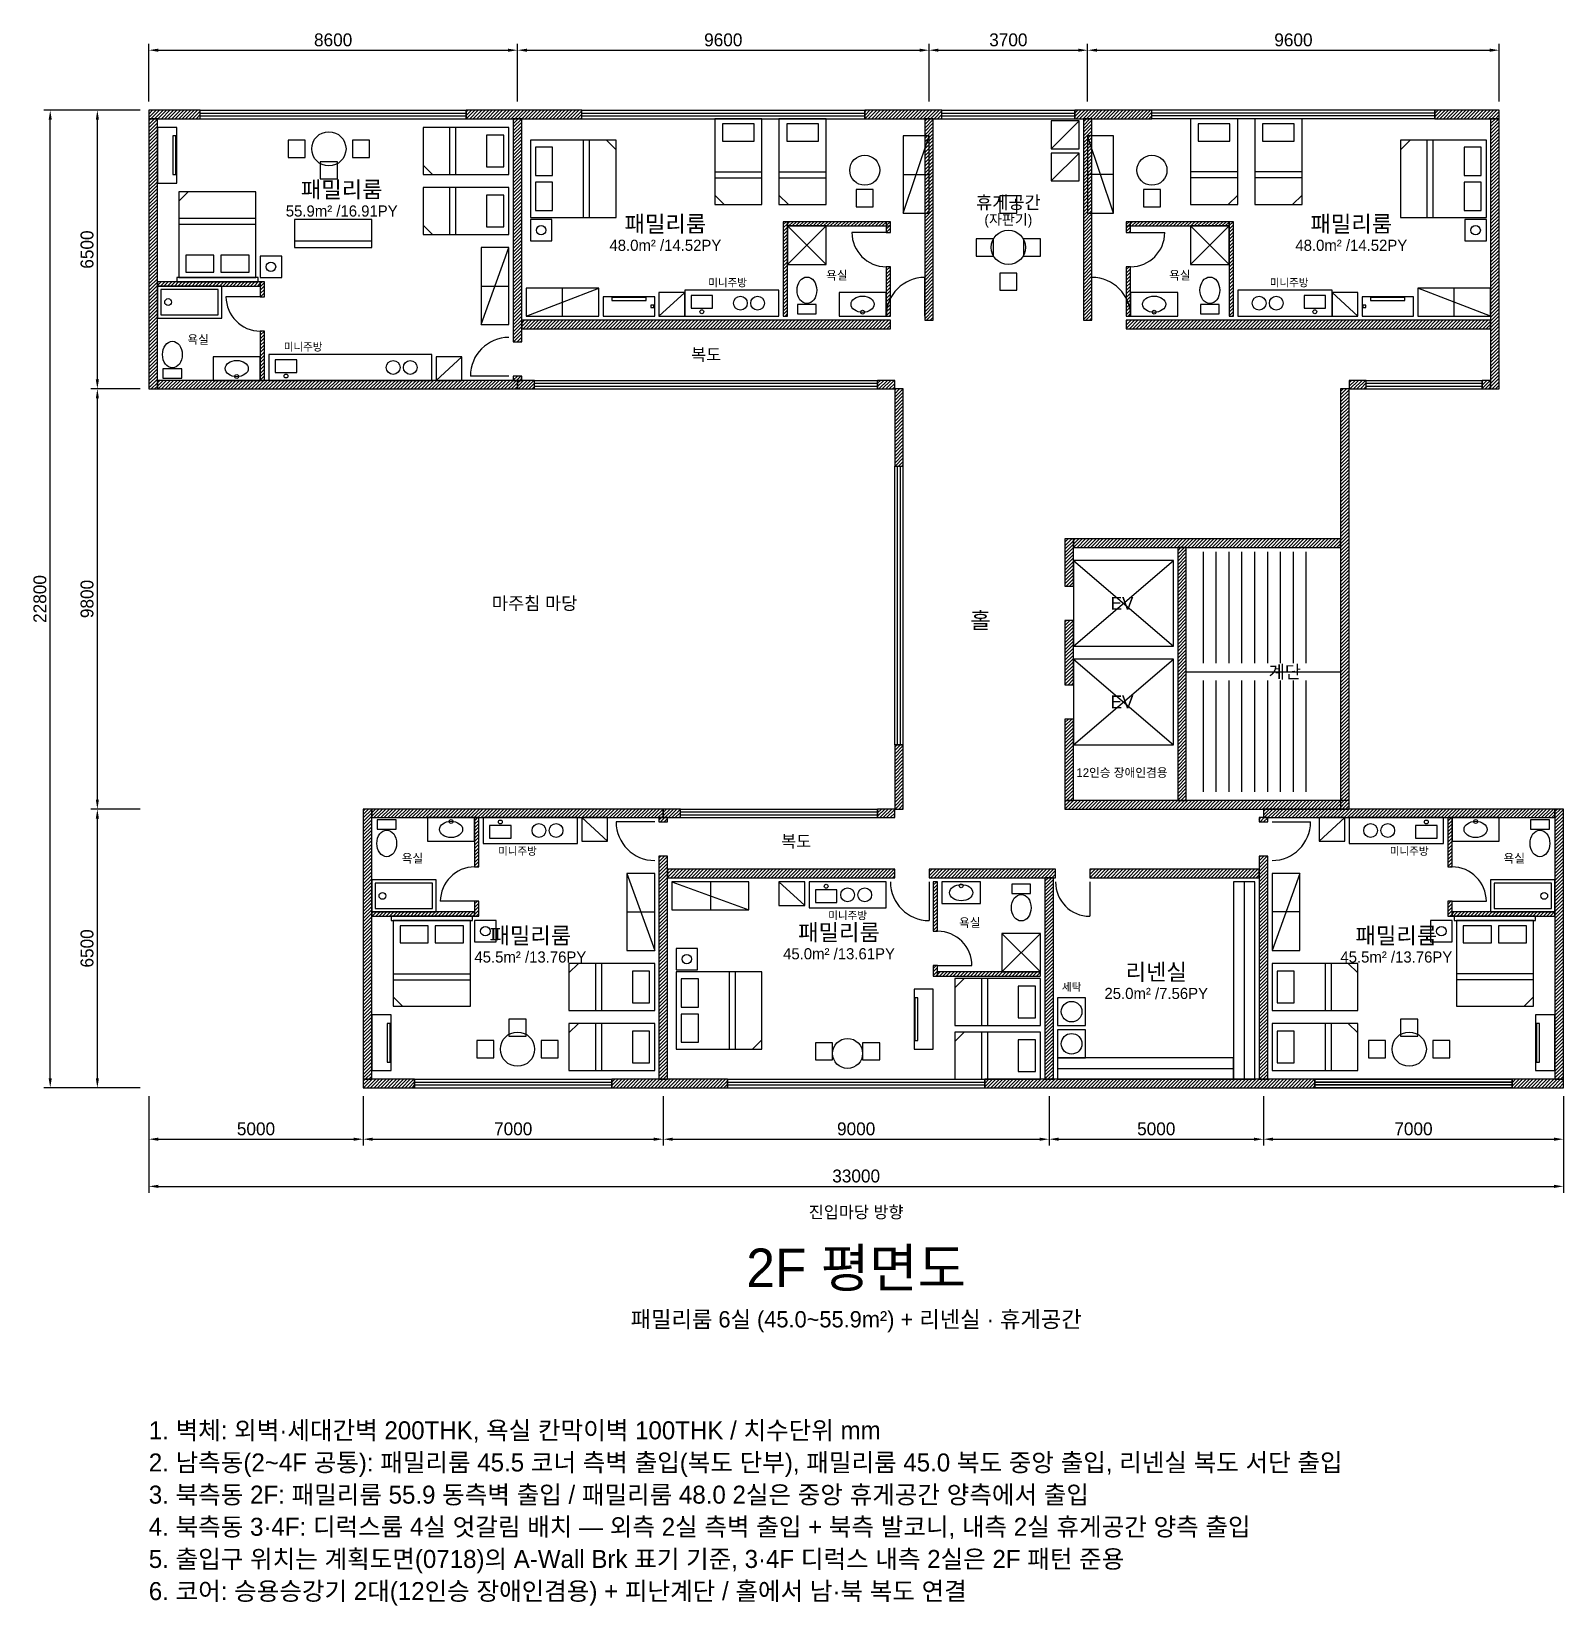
# Model space of a CAD drawing. Header units: millimetres. Extents: x -2737 to 115000, y -12076 to 28389.
# Drawn here: x -2737 to 33000, y -12076 to 24637 of the extents above; entities that cross this region are included whole.
import ezdxf
from ezdxf.enums import TextEntityAlignment as Align

# ---------------------------------------------------------------- set-up
doc = ezdxf.new("R2010")
doc.units = ezdxf.units.MM
for name, color, linetype in [('0CONC', 7, 'Continuous'), ('0TEXT-1', 7, 'Continuous'), ('0WIN', 4, 'Continuous'), ('DOOR', 2, 'Continuous'), ('FUR', 3, 'Continuous'), ('S-DIM', 1, 'Continuous'), ('TOIL', 5, 'Continuous'), ('해치벽체', 8, 'Continuous')]:
    doc.layers.add(name, color=color, linetype=linetype)
doc.styles.add('KOR', font='Pretendard-Regular.ttf')
doc.dimstyles.new('D100', dxfattribs={"dimtxt": 300, "dimasz": 220, "dimexe": 150, "dimexo": 200, "dimgap": 90, "dimtad": 1, "dimdec": 0, "dimtxsty": 'KOR', "dimcen": 2.5, "dimclrd": 1, "dimclre": 1, "dimclrt": 1, "dimazin": 3, "dimtfac": 1, "dimtmove": 0, "dimatfit": 3})

msp = doc.modelspace()

# ---------------------------------------------------------------- texts
at = {"layer": '0TEXT-1', "style": 'KOR'}
for s, height, p in [('패밀리룸', 380, (4500, 20950)), ('55.9m² /16.91PY', 260, (4500, 20450)), ('휴게공간', 300, (20050, 20650)), ('패밀리룸', 380, (12050, 20150)), ('패밀리룸', 380, (28050, 20150)), ('48.0m² /14.52PY', 260, (12050, 19650)), ('48.0m² /14.52PY', 260, (28050, 19650)), ('미니주방', 180, (13500, 18780)), ('욕실', 200, (16050, 18950)), ('욕실', 200, (24050, 18950)), ('미니주방', 180, (26600, 18780)), ('욕실', 200, (1150, 17450)), ('미니주방', 180, (3600, 17280)), ('EV', 300, (22700, 11300)), ('홀', 380, (19400, 10900)), ('계단', 300, (26500, 9700)), ('EV', 300, (22700, 9000)), ('미니주방', 180, (8600, 5520)), ('미니주방', 180, (29400, 5520)), ('욕실', 200, (6150, 5350)), ('욕실', 200, (31850, 5350)), ('미니주방', 180, (16300, 4020)), ('패밀리룸', 380, (8900, 3550)), ('패밀리룸', 380, (16100, 3625)), ('욕실', 200, (19150, 3850)), ('패밀리룸', 380, (29100, 3550)), ('45.5m² /13.76PY', 260, (8900, 3050)), ('45.0m² /13.61PY', 260, (16100, 3125)), ('리넨실', 380, (23500, 2700)), ('45.5m² /13.76PY', 260, (29100, 3050)), ('세탁', 180, (21525, 2350)), ('25.0m² /7.56PY', 260, (23500, 2200)), ('2F 평면도', 900, (16500, -4200))]:
    msp.add_text(s, height=height, dxfattribs=at).set_placement(p, align=Align.MIDDLE_CENTER)
at = {"layer": '0TEXT-1', "color": 8, "style": 'KOR'}
for s, height, p in [('(자판기)', 240, (20050, 20250)), ('복도', 280, (13000, 17100)), ('마주침 마당', 300, (9000, 11300)), ('12인승 장애인겸용', 200, (22700, 7350)), ('복도', 280, (15100, 5750)), ('진입마당 방향', 280, (16500, -2900)), ('패밀리룸 6실 (45.0~55.9m²) + 리넨실 · 휴게공간', 380, (16500, -5400))]:
    msp.add_text(s, height=height, dxfattribs=at).set_placement(p, align=Align.MIDDLE_CENTER)
for s, p in [('1. 벽체: 외벽·세대간벽 200THK, 욕실 칸막이벽 100THK / 치수단위 mm', (0, -8200)), ('2. 남측동(2~4F 공통): 패밀리룸 45.5 코너 측벽 출입(복도 단부), 패밀리룸 45.0 복도 중앙 출입, 리넨실 복도 서단 출입', (0, -8950)), ('3. 북측동 2F: 패밀리룸 55.9 동측벽 출입 / 패밀리룸 48.0 2실은 중앙 휴게공간 양측에서 출입', (0, -9700)), ('4. 북측동 3·4F: 디럭스룸 4실 엇갈림 배치 — 외측 2실 측벽 출입 + 북측 발코니, 내측 2실 휴게공간 양측 출입', (0, -10450)), ('5. 출입구 위치는 계획도면(0718)의 A-Wall Brk 표기 기준, 3·4F 디럭스 내측 2실은 2F 패턴 준용', (0, -11200)), ('6. 코어: 승용승강기 2대(12인승 장애인겸용) + 피난계단 / 홀에서 남·북 복도 연결', (0, -11950))]:
    msp.add_text(s, height=420, dxfattribs=at).set_placement(p)

# ---------------------------------------------------------------- dimensions: what is measured, and where the dimension line sits
at = {"layer": 'S-DIM'}
for base, p1, p2 in [((0, 24200), (0, 22800), (8600, 22800)), ((8600, 24200), (8600, 22800), (18200, 22800)), ((18200, 24200), (18200, 22800), (21900, 22800)), ((21900, 24200), (21900, 22800), (31500, 22800)), ((0, -1200), (0, 0), (5000, 0)), ((0, -2300), (0, 0), (33000, 0)), ((5000, -1200), (5000, 0), (12000, 0)), ((12000, -1200), (12000, 0), (21000, 0)), ((21000, -1200), (21000, 0), (26000, 0)), ((26000, -1200), (26000, 0), (33000, 0))]:
    msp.add_linear_dim(base=base, p1=p1, p2=p2, dimstyle='D100', dxfattribs=at).render()
for base, p1, p2 in [((-2300, 0), (0, 0), (0, 22800)), ((-1200, 16300), (0, 16300), (0, 22800)), ((-1200, 6500), (0, 6500), (0, 16300)), ((-1200, 0), (0, 0), (0, 6500))]:
    msp.add_linear_dim(base=base, p1=p1, p2=p2, angle=90, dimstyle='D100', dxfattribs=at).render()

# ---------------------------------------------------------------- hatches: boundary and pattern name
at = {"layer": '해치벽체'}
h = msp.add_hatch(dxfattribs=at)
h.set_pattern_fill('ANSI31', color=8, scale=18)
h.paths.add_polyline_path([(0, 22600), (1200, 22600), (1200, 22800), (0, 22800)])
h = msp.add_hatch(dxfattribs=at)
h.set_pattern_fill('ANSI31', color=8, scale=18)
h.paths.add_polyline_path([(7400, 22600), (10100, 22600), (10100, 22800), (7400, 22800)])
h = msp.add_hatch(dxfattribs=at)
h.set_pattern_fill('ANSI31', color=8, scale=18)
h.paths.add_polyline_path([(16700, 22600), (18500, 22600), (18500, 22800), (16700, 22800)])
h = msp.add_hatch(dxfattribs=at)
h.set_pattern_fill('ANSI31', color=8, scale=18)
h.paths.add_polyline_path([(21600, 22600), (23400, 22600), (23400, 22800), (21600, 22800)])
h = msp.add_hatch(dxfattribs=at)
h.set_pattern_fill('ANSI31', color=8, scale=18)
h.paths.add_polyline_path([(30000, 22600), (31500, 22600), (31500, 22800), (30000, 22800)])
h = msp.add_hatch(dxfattribs=at)
h.set_pattern_fill('ANSI31', color=8, scale=18)
h.paths.add_polyline_path([(0, 16300), (200, 16300), (200, 22600), (0, 22600)])
h = msp.add_hatch(dxfattribs=at)
h.set_pattern_fill('ANSI31', color=8, scale=18)
h.paths.add_polyline_path([(8500, 17400), (8700, 17400), (8700, 22600), (8500, 22600)])
h = msp.add_hatch(dxfattribs=at)
h.set_pattern_fill('ANSI31', color=8, scale=18)
h.paths.add_polyline_path([(18100, 17900), (18300, 17900), (18300, 22600), (18100, 22600)])
h = msp.add_hatch(dxfattribs=at)
h.set_pattern_fill('ANSI31', color=8, scale=18)
h.paths.add_polyline_path([(21800, 17900), (22000, 17900), (22000, 22600), (21800, 22600)])
h = msp.add_hatch(dxfattribs=at)
h.set_pattern_fill('ANSI31', color=8, scale=18)
h.paths.add_polyline_path([(31300, 16300), (31500, 16300), (31500, 22600), (31300, 22600)])
h = msp.add_hatch(dxfattribs=at)
h.set_pattern_fill('ANSI31', color=8, scale=18)
h.paths.add_polyline_path([(14800, 18000), (14900, 18000), (14900, 20200), (14800, 20200)])
h = msp.add_hatch(dxfattribs=at)
h.set_pattern_fill('ANSI31', color=8, scale=18)
h.paths.add_polyline_path([(14900, 20100), (17300, 20100), (17300, 20200), (14900, 20200)])
h = msp.add_hatch(dxfattribs=at)
h.set_pattern_fill('ANSI31', color=8, scale=18)
h.paths.add_polyline_path([(17200, 19950), (17300, 19950), (17300, 20200), (17200, 20200)])
h = msp.add_hatch(dxfattribs=at)
h.set_pattern_fill('ANSI31', color=8, scale=18)
h.paths.add_polyline_path([(22800, 19950), (22900, 19950), (22900, 20200), (22800, 20200)])
h = msp.add_hatch(dxfattribs=at)
h.set_pattern_fill('ANSI31', color=8, scale=18)
h.paths.add_polyline_path([(22800, 20100), (25200, 20100), (25200, 20200), (22800, 20200)])
h = msp.add_hatch(dxfattribs=at)
h.set_pattern_fill('ANSI31', color=8, scale=18)
h.paths.add_polyline_path([(25200, 18000), (25300, 18000), (25300, 20200), (25200, 20200)])
h = msp.add_hatch(dxfattribs=at)
h.set_pattern_fill('ANSI31', color=8, scale=18)
h.paths.add_polyline_path([(17200, 18000), (17300, 18000), (17300, 19150), (17200, 19150)])
h = msp.add_hatch(dxfattribs=at)
h.set_pattern_fill('ANSI31', color=8, scale=18)
h.paths.add_polyline_path([(22800, 18000), (22900, 18000), (22900, 19150), (22800, 19150)])
h = msp.add_hatch(dxfattribs=at)
h.set_pattern_fill('ANSI31', color=8, scale=18)
h.paths.add_polyline_path([(200, 18700), (2600, 18700), (2600, 18800), (200, 18800)])
h = msp.add_hatch(dxfattribs=at)
h.set_pattern_fill('ANSI31', color=8, scale=18)
h.paths.add_polyline_path([(2600, 18450), (2700, 18450), (2700, 18800), (2600, 18800)])
h = msp.add_hatch(dxfattribs=at)
h.set_pattern_fill('ANSI31', color=8, scale=18)
h.paths.add_polyline_path([(2600, 16500), (2700, 16500), (2700, 17650), (2600, 17650)])
h = msp.add_hatch(dxfattribs=at)
h.set_pattern_fill('ANSI31', color=8, scale=18)
h.paths.add_polyline_path([(8700, 17700), (17300, 17700), (17300, 17900), (8700, 17900)])
h = msp.add_hatch(dxfattribs=at)
h.set_pattern_fill('ANSI31', color=8, scale=18)
h.paths.add_polyline_path([(22800, 17700), (31300, 17700), (31300, 17900), (22800, 17900)])
h = msp.add_hatch(dxfattribs=at)
h.set_pattern_fill('ANSI31', color=8, scale=18)
h.paths.add_polyline_path([(8500, 16500), (8700, 16500), (8700, 16600), (8500, 16600)])
h = msp.add_hatch(dxfattribs=at)
h.set_pattern_fill('ANSI31', color=8, scale=18)
h.paths.add_polyline_path([(200, 16300), (8600, 16300), (8600, 16500), (200, 16500)])
h = msp.add_hatch(dxfattribs=at)
h.set_pattern_fill('ANSI31', color=8, scale=18)
h.paths.add_polyline_path([(8600, 16300), (9000, 16300), (9000, 16500), (8600, 16500)])
h = msp.add_hatch(dxfattribs=at)
h.set_pattern_fill('ANSI31', color=8, scale=18)
h.paths.add_polyline_path([(17000, 16300), (17400, 16300), (17400, 16500), (17000, 16500)])
h = msp.add_hatch(dxfattribs=at)
h.set_pattern_fill('ANSI31', color=8, scale=18)
h.paths.add_polyline_path([(17400, 14500), (17600, 14500), (17600, 16300), (17400, 16300)])
h = msp.add_hatch(dxfattribs=at)
h.set_pattern_fill('ANSI31', color=8, scale=18)
h.paths.add_polyline_path([(27800, 6500), (28000, 6500), (28000, 16300), (27800, 16300)])
h = msp.add_hatch(dxfattribs=at)
h.set_pattern_fill('ANSI31', color=8, scale=18)
h.paths.add_polyline_path([(28000, 16300), (28400, 16300), (28400, 16500), (28000, 16500)])
h = msp.add_hatch(dxfattribs=at)
h.set_pattern_fill('ANSI31', color=8, scale=18)
h.paths.add_polyline_path([(31100, 16300), (31300, 16300), (31300, 16500), (31100, 16500)])
h = msp.add_hatch(dxfattribs=at)
h.set_pattern_fill('ANSI31', color=8, scale=18)
h.paths.add_polyline_path([(21370, 11700), (21570, 11700), (21570, 12800), (21370, 12800)])
h = msp.add_hatch(dxfattribs=at)
h.set_pattern_fill('ANSI31', color=8, scale=18)
h.paths.add_polyline_path([(21570, 12600), (27800, 12600), (27800, 12800), (21570, 12800)])
h = msp.add_hatch(dxfattribs=at)
h.set_pattern_fill('ANSI31', color=8, scale=18)
h.paths.add_polyline_path([(24000, 6700), (24200, 6700), (24200, 12600), (24000, 12600)])
h = msp.add_hatch(dxfattribs=at)
h.set_pattern_fill('ANSI31', color=8, scale=18)
h.paths.add_polyline_path([(21370, 9400), (21570, 9400), (21570, 10900), (21370, 10900)])
h = msp.add_hatch(dxfattribs=at)
h.set_pattern_fill('ANSI31', color=8, scale=18)
h.paths.add_polyline_path([(21370, 6700), (21570, 6700), (21570, 8600), (21370, 8600)])
h = msp.add_hatch(dxfattribs=at)
h.set_pattern_fill('ANSI31', color=8, scale=18)
h.paths.add_polyline_path([(17400, 6500), (17600, 6500), (17600, 8000), (17400, 8000)])
h = msp.add_hatch(dxfattribs=at)
h.set_pattern_fill('ANSI31', color=8, scale=18)
h.paths.add_polyline_path([(21370, 6500), (28000, 6500), (28000, 6700), (21370, 6700)])
h = msp.add_hatch(dxfattribs=at)
h.set_pattern_fill('ANSI31', color=8, scale=18)
h.paths.add_polyline_path([(5000, 200), (5200, 200), (5200, 6500), (5000, 6500)])
h = msp.add_hatch(dxfattribs=at)
h.set_pattern_fill('ANSI31', color=8, scale=18)
h.paths.add_polyline_path([(5200, 6300), (12000, 6300), (12000, 6500), (5200, 6500)])
h = msp.add_hatch(dxfattribs=at)
h.set_pattern_fill('ANSI31', color=8, scale=18)
h.paths.add_polyline_path([(7600, 5150), (7700, 5150), (7700, 6300), (7600, 6300)])
h = msp.add_hatch(dxfattribs=at)
h.set_pattern_fill('ANSI31', color=8, scale=18)
h.paths.add_polyline_path([(11900, 6200), (12100, 6200), (12100, 6300), (11900, 6300)])
h = msp.add_hatch(dxfattribs=at)
h.set_pattern_fill('ANSI31', color=8, scale=18)
h.paths.add_polyline_path([(12000, 6300), (12400, 6300), (12400, 6500), (12000, 6500)])
h = msp.add_hatch(dxfattribs=at)
h.set_pattern_fill('ANSI31', color=8, scale=18)
h.paths.add_polyline_path([(17000, 6300), (17400, 6300), (17400, 6500), (17000, 6500)])
h = msp.add_hatch(dxfattribs=at)
h.set_pattern_fill('ANSI31', color=8, scale=18)
h.paths.add_polyline_path([(25900, 6200), (26100, 6200), (26100, 6300), (25900, 6300)])
h = msp.add_hatch(dxfattribs=at)
h.set_pattern_fill('ANSI31', color=8, scale=18)
h.paths.add_polyline_path([(26000, 6300), (32800, 6300), (32800, 6500), (26000, 6500)])
h = msp.add_hatch(dxfattribs=at)
h.set_pattern_fill('ANSI31', color=8, scale=18)
h.paths.add_polyline_path([(30300, 5150), (30400, 5150), (30400, 6300), (30300, 6300)])
h = msp.add_hatch(dxfattribs=at)
h.set_pattern_fill('ANSI31', color=8, scale=18)
h.paths.add_polyline_path([(32800, 200), (33000, 200), (33000, 6500), (32800, 6500)])
h = msp.add_hatch(dxfattribs=at)
h.set_pattern_fill('ANSI31', color=8, scale=18)
h.paths.add_polyline_path([(11900, 200), (12100, 200), (12100, 5400), (11900, 5400)])
h = msp.add_hatch(dxfattribs=at)
h.set_pattern_fill('ANSI31', color=8, scale=18)
h.paths.add_polyline_path([(25900, 200), (26100, 200), (26100, 5400), (25900, 5400)])
h = msp.add_hatch(dxfattribs=at)
h.set_pattern_fill('ANSI31', color=8, scale=18)
h.paths.add_polyline_path([(12100, 4900), (17400, 4900), (17400, 5100), (12100, 5100)])
h = msp.add_hatch(dxfattribs=at)
h.set_pattern_fill('ANSI31', color=8, scale=18)
h.paths.add_polyline_path([(18200, 4900), (21150, 4900), (21150, 5100), (18200, 5100)])
h = msp.add_hatch(dxfattribs=at)
h.set_pattern_fill('ANSI31', color=8, scale=18)
h.paths.add_polyline_path([(18300, 3650), (18400, 3650), (18400, 4800), (18300, 4800)])
h = msp.add_hatch(dxfattribs=at)
h.set_pattern_fill('ANSI31', color=8, scale=18)
h.paths.add_polyline_path([(20900, 200), (21100, 200), (21100, 4900), (20900, 4900)])
h = msp.add_hatch(dxfattribs=at)
h.set_pattern_fill('ANSI31', color=8, scale=18)
h.paths.add_polyline_path([(21950, 4900), (25900, 4900), (25900, 5100), (21950, 5100)])
h = msp.add_hatch(dxfattribs=at)
h.set_pattern_fill('ANSI31', color=8, scale=18)
h.paths.add_polyline_path([(5200, 4000), (7600, 4000), (7600, 4100), (5200, 4100)])
h = msp.add_hatch(dxfattribs=at)
h.set_pattern_fill('ANSI31', color=8, scale=18)
h.paths.add_polyline_path([(7600, 4000), (7700, 4000), (7700, 4350), (7600, 4350)])
h = msp.add_hatch(dxfattribs=at)
h.set_pattern_fill('ANSI31', color=8, scale=18)
h.paths.add_polyline_path([(30300, 4000), (30400, 4000), (30400, 4350), (30300, 4350)])
h = msp.add_hatch(dxfattribs=at)
h.set_pattern_fill('ANSI31', color=8, scale=18)
h.paths.add_polyline_path([(30400, 4000), (32800, 4000), (32800, 4100), (30400, 4100)])
h = msp.add_hatch(dxfattribs=at)
h.set_pattern_fill('ANSI31', color=8, scale=18)
h.paths.add_polyline_path([(18300, 2600), (18400, 2600), (18400, 2850), (18300, 2850)])
h = msp.add_hatch(dxfattribs=at)
h.set_pattern_fill('ANSI31', color=8, scale=18)
h.paths.add_polyline_path([(18400, 2600), (20800, 2600), (20800, 2700), (18400, 2700)])
h = msp.add_hatch(dxfattribs=at)
h.set_pattern_fill('ANSI31', color=8, scale=18)
h.paths.add_polyline_path([(5000, 0), (6200, 0), (6200, 200), (5000, 200)])
h = msp.add_hatch(dxfattribs=at)
h.set_pattern_fill('ANSI31', color=8, scale=18)
h.paths.add_polyline_path([(10800, 0), (13500, 0), (13500, 200), (10800, 200)])
h = msp.add_hatch(dxfattribs=at)
h.set_pattern_fill('ANSI31', color=8, scale=18)
h.paths.add_polyline_path([(19500, 0), (27200, 0), (27200, 200), (19500, 200)])
h = msp.add_hatch(dxfattribs=at)
h.set_pattern_fill('ANSI31', color=8, scale=18)
h.paths.add_polyline_path([(31800, 0), (33000, 0), (33000, 200), (31800, 200)])

# ---------------------------------------------------------------- linework, layer by layer
at = {"layer": '0CONC'}
for points in [[(0, 22600), (1200, 22600), (1200, 22800), (0, 22800)], [(7400, 22600), (10100, 22600), (10100, 22800), (7400, 22800)], [(16700, 22600), (18500, 22600), (18500, 22800), (16700, 22800)], [(21600, 22600), (23400, 22600), (23400, 22800), (21600, 22800)], [(30000, 22600), (31500, 22600), (31500, 22800), (30000, 22800)], [(0, 16300), (200, 16300), (200, 22600), (0, 22600)], [(8500, 17400), (8700, 17400), (8700, 22600), (8500, 22600)], [(18100, 17900), (18300, 17900), (18300, 22600), (18100, 22600)], [(21800, 17900), (22000, 17900), (22000, 22600), (21800, 22600)], [(31300, 16300), (31500, 16300), (31500, 22600), (31300, 22600)], [(14800, 18000), (14900, 18000), (14900, 20200), (14800, 20200)], [(14900, 20100), (17300, 20100), (17300, 20200), (14900, 20200)], [(17200, 19950), (17300, 19950), (17300, 20200), (17200, 20200)], [(22800, 19950), (22900, 19950), (22900, 20200), (22800, 20200)], [(22800, 20100), (25200, 20100), (25200, 20200), (22800, 20200)], [(25200, 18000), (25300, 18000), (25300, 20200), (25200, 20200)], [(17200, 18000), (17300, 18000), (17300, 19150), (17200, 19150)], [(22800, 18000), (22900, 18000), (22900, 19150), (22800, 19150)], [(200, 18700), (2600, 18700), (2600, 18800), (200, 18800)], [(2600, 18450), (2700, 18450), (2700, 18800), (2600, 18800)], [(2600, 16500), (2700, 16500), (2700, 17650), (2600, 17650)], [(8700, 17700), (17300, 17700), (17300, 17900), (8700, 17900)], [(22800, 17700), (31300, 17700), (31300, 17900), (22800, 17900)], [(8500, 16500), (8700, 16500), (8700, 16600), (8500, 16600)], [(200, 16300), (8600, 16300), (8600, 16500), (200, 16500)], [(8600, 16300), (9000, 16300), (9000, 16500), (8600, 16500)], [(17000, 16300), (17400, 16300), (17400, 16500), (17000, 16500)], [(17400, 14500), (17600, 14500), (17600, 16300), (17400, 16300)], [(27800, 6500), (28000, 6500), (28000, 16300), (27800, 16300)], [(28000, 16300), (28400, 16300), (28400, 16500), (28000, 16500)], [(31100, 16300), (31300, 16300), (31300, 16500), (31100, 16500)], [(21370, 11700), (21570, 11700), (21570, 12800), (21370, 12800)], [(21570, 12600), (27800, 12600), (27800, 12800), (21570, 12800)], [(24000, 6700), (24200, 6700), (24200, 12600), (24000, 12600)], [(21370, 9400), (21570, 9400), (21570, 10900), (21370, 10900)], [(21370, 6700), (21570, 6700), (21570, 8600), (21370, 8600)], [(17400, 6500), (17600, 6500), (17600, 8000), (17400, 8000)], [(21370, 6500), (28000, 6500), (28000, 6700), (21370, 6700)], [(5000, 200), (5200, 200), (5200, 6500), (5000, 6500)], [(5200, 6300), (12000, 6300), (12000, 6500), (5200, 6500)], [(7600, 5150), (7700, 5150), (7700, 6300), (7600, 6300)], [(11900, 6200), (12100, 6200), (12100, 6300), (11900, 6300)], [(12000, 6300), (12400, 6300), (12400, 6500), (12000, 6500)], [(17000, 6300), (17400, 6300), (17400, 6500), (17000, 6500)], [(25900, 6200), (26100, 6200), (26100, 6300), (25900, 6300)], [(26000, 6300), (32800, 6300), (32800, 6500), (26000, 6500)], [(30300, 5150), (30400, 5150), (30400, 6300), (30300, 6300)], [(32800, 200), (33000, 200), (33000, 6500), (32800, 6500)], [(11900, 200), (12100, 200), (12100, 5400), (11900, 5400)], [(25900, 200), (26100, 200), (26100, 5400), (25900, 5400)], [(12100, 4900), (17400, 4900), (17400, 5100), (12100, 5100)], [(18200, 4900), (21150, 4900), (21150, 5100), (18200, 5100)], [(18300, 3650), (18400, 3650), (18400, 4800), (18300, 4800)], [(20900, 200), (21100, 200), (21100, 4900), (20900, 4900)], [(21950, 4900), (25900, 4900), (25900, 5100), (21950, 5100)], [(5200, 4000), (7600, 4000), (7600, 4100), (5200, 4100)], [(7600, 4000), (7700, 4000), (7700, 4350), (7600, 4350)], [(30300, 4000), (30400, 4000), (30400, 4350), (30300, 4350)], [(30400, 4000), (32800, 4000), (32800, 4100), (30400, 4100)], [(18300, 2600), (18400, 2600), (18400, 2850), (18300, 2850)], [(18400, 2600), (20800, 2600), (20800, 2700), (18400, 2700)], [(5000, 0), (6200, 0), (6200, 200), (5000, 200)], [(10800, 0), (13500, 0), (13500, 200), (10800, 200)], [(19500, 0), (27200, 0), (27200, 200), (19500, 200)], [(31800, 0), (33000, 0), (33000, 200), (31800, 200)]]:
    msp.add_lwpolyline(points, close=True, dxfattribs=at)
at = {"layer": '0WIN'}
for p, q in [((1200, 22800), (7400, 22800)), ((1200, 22600), (1200, 22800)), ((1200, 22800), (7400, 22800)), ((1200, 22600), (1200, 22800)), ((7400, 22600), (7400, 22800)), ((7400, 22600), (7400, 22800)), ((10100, 22800), (16700, 22800)), ((10100, 22600), (10100, 22800)), ((16700, 22600), (16700, 22800)), ((18500, 22800), (21600, 22800)), ((18500, 22600), (18500, 22800)), ((21600, 22600), (21600, 22800)), ((30000, 22800), (23400, 22800)), ((23400, 22600), (23400, 22800)), ((30000, 22600), (30000, 22800)), ((1200, 22733.3), (7400, 22733.3)), ((1200, 22733.3), (7400, 22733.3)), ((1200, 22666.7), (7400, 22666.7)), ((1200, 22666.7), (7400, 22666.7)), ((1200, 22600), (7400, 22600)), ((1200, 22600), (7400, 22600)), ((10100, 22733.3), (16700, 22733.3)), ((10100, 22666.7), (16700, 22666.7)), ((10100, 22600), (16700, 22600)), ((18500, 22733.3), (21600, 22733.3)), ((18500, 22666.7), (21600, 22666.7)), ((18500, 22600), (21600, 22600)), ((30000, 22733.3), (23400, 22733.3)), ((30000, 22666.7), (23400, 22666.7)), ((30000, 22600), (23400, 22600)), ((9000, 16500), (17000, 16500)), ((9000, 16300), (9000, 16500)), ((9000, 16433.3), (17000, 16433.3)), ((9000, 16366.7), (17000, 16366.7)), ((9000, 16300), (17000, 16300)), ((17000, 16300), (17000, 16500)), ((28400, 16500), (31100, 16500)), ((28400, 16300), (28400, 16500)), ((28400, 16433.3), (31100, 16433.3)), ((28400, 16366.7), (31100, 16366.7)), ((28400, 16300), (31100, 16300)), ((31100, 16300), (31100, 16500)), ((17400, 8000), (17400, 14500)), ((17400, 14500), (17600, 14500)), ((17466.7, 8000), (17466.7, 14500)), ((17533.3, 8000), (17533.3, 14500)), ((17600, 8000), (17600, 14500)), ((17400, 8000), (17600, 8000)), ((12400, 6500), (17000, 6500)), ((12400, 6300), (12400, 6500)), ((12400, 6433.3), (17000, 6433.3)), ((12400, 6366.7), (17000, 6366.7)), ((12400, 6300), (17000, 6300)), ((17000, 6300), (17000, 6500)), ((6200, 200), (10800, 200)), ((6200, 0), (6200, 200)), ((6200, 200), (10800, 200)), ((6200, 200), (6200, 0)), ((6200, 133.3), (10800, 133.3)), ((6200, 133.3), (10800, 133.3)), ((6200, 66.7), (10800, 66.7)), ((6200, 66.7), (10800, 66.7)), ((6200, 0), (10800, 0)), ((6200, 0), (10800, 0)), ((10800, 0), (10800, 200)), ((10800, 200), (10800, 0)), ((13500, 200), (19500, 200)), ((13500, 0), (13500, 200)), ((13500, 200), (19500, 200)), ((13500, 200), (13500, 0)), ((13500, 133.3), (19500, 133.3)), ((13500, 133.3), (19500, 133.3)), ((13500, 66.7), (19500, 66.7)), ((13500, 66.7), (19500, 66.7)), ((13500, 0), (19500, 0)), ((13500, 0), (19500, 0)), ((19500, 0), (19500, 200)), ((19500, 200), (19500, 0)), ((27200, 200), (31800, 200)), ((27200, 0), (27200, 200)), ((31800, 200), (27200, 200)), ((27200, 200), (27200, 0)), ((27200, 133.3), (31800, 133.3)), ((31800, 133.3), (27200, 133.3)), ((27200, 66.7), (31800, 66.7)), ((31800, 66.7), (27200, 66.7)), ((27200, 0), (31800, 0)), ((31800, 0), (27200, 0)), ((31800, 0), (31800, 200)), ((31800, 200), (31800, 0))]:
    msp.add_line(p, q, dxfattribs=at)
at = {"layer": 'DOOR'}
for p, q in [((17200, 19950), (16400, 19950)), ((22900, 19950), (23700, 19950)), ((18100, 18000), (18100, 18900)), ((22000, 18000), (22000, 18900)), ((2600, 18450), (1800, 18450)), ((8400, 16600), (7500, 16600)), ((11800, 6200), (10900, 6200)), ((26200, 6200), (27100, 6200)), ((18200, 4800), (18200, 3900)), ((21950, 4800), (21950, 4000)), ((7600, 4350), (6800, 4350)), ((30400, 4350), (31200, 4350)), ((18400, 2850), (19200, 2850))]:
    msp.add_line(p, q, dxfattribs=at)
for centre, radius, start, end in [((17200, 19950), 800, 180, 270), ((22900, 19950), 800, 270, 0), ((18100, 18000), 900, 90, 180), ((22000, 18000), 900, 0, 90), ((2600, 18450), 800, 180, 270), ((8400, 16600), 900, 90, 180), ((11800, 6200), 900, 180, 270), ((26200, 6200), 900, 270, 0), ((7600, 4350), 800, 90, 180), ((30400, 4350), 800, 0, 90), ((18200, 4800), 900, 180, 270), ((21950, 4800), 800, 180, 270), ((18400, 2850), 800, 0, 90)]:
    msp.add_arc(centre, radius, start, end, dxfattribs=at)
at = {"layer": 'FUR'}
for p, q in [((7020, 21300), (7020, 22400)), ((7160, 21300), (7160, 22400)), ((21050, 21900), (21700, 22550)), ((10140, 20300), (10140, 22100)), ((10280, 20300), (10280, 22100)), ((10680, 22100), (10900, 21880)), ((17600, 20400), (18200, 22200)), ((22500, 20400), (21900, 22200)), ((29420, 22100), (29200, 21880)), ((29820, 20300), (29820, 22100)), ((29960, 20300), (29960, 22100)), ((21050, 21150), (21700, 21800)), ((6620, 21300), (6400, 21520)), ((13200, 21360), (14300, 21360)), ((14700, 21360), (15800, 21360)), ((17600, 21300), (18200, 21300)), ((22500, 21300), (21900, 21300)), ((25400, 21360), (24300, 21360)), ((26900, 21360), (25800, 21360)), ((7020, 19900), (7020, 21000)), ((7160, 19900), (7160, 21000)), ((13200, 21220), (14300, 21220)), ((14700, 21220), (15800, 21220)), ((25400, 21220), (24300, 21220)), ((26900, 21220), (25800, 21220)), ((700, 20680), (920, 20900)), ((13200, 20820), (13420, 20600)), ((14700, 20820), (14920, 20600)), ((25400, 20820), (25180, 20600)), ((26900, 20820), (26680, 20600)), ((700, 20280), (2500, 20280)), ((700, 20140), (2500, 20140)), ((6620, 19900), (6400, 20120)), ((3400, 19750), (5200, 19750)), ((7750, 17800), (8400, 19600)), ((7750, 18700), (8400, 18700)), ((8800, 18000), (10500, 18650)), ((9650, 18000), (9650, 18650)), ((11900, 18000), (12500, 18550)), ((28200, 18000), (27600, 18550)), ((31300, 18000), (29600, 18650)), ((30450, 18000), (30450, 18650)), ((6700, 16500), (7300, 17050)), ((24600, 9900), (24600, 12500)), ((24900, 9900), (24900, 12500)), ((25200, 9900), (25200, 12500)), ((25500, 9900), (25500, 12500)), ((25800, 9900), (25800, 12500)), ((26100, 9900), (26100, 12500)), ((26400, 9900), (26400, 12500)), ((26700, 9900), (26700, 12500)), ((27000, 9900), (27000, 12500)), ((21570, 10300), (23900, 12300)), ((21570, 12300), (23900, 10300)), ((21570, 8000), (23900, 10000)), ((21570, 10000), (23900, 8000)), ((24200, 9700), (27800, 9700)), ((24600, 6900), (24600, 9500)), ((24900, 6900), (24900, 9500)), ((25200, 6900), (25200, 9500)), ((25500, 6900), (25500, 9500)), ((25800, 6900), (25800, 9500)), ((26100, 6900), (26100, 9500)), ((26400, 6900), (26400, 9500)), ((26700, 6900), (26700, 9500)), ((27000, 6900), (27000, 9500)), ((10100, 6300), (10700, 5750)), ((27900, 6300), (27300, 5750)), ((11150, 5000), (11800, 3200)), ((12200, 4800), (14000, 4150)), ((13100, 4800), (13100, 4150)), ((14700, 4800), (15300, 4250)), ((25550, 4800), (25550, 200)), ((26850, 5000), (26200, 3200)), ((11150, 4100), (11800, 4100)), ((26850, 4100), (26200, 4100)), ((5700, 2660), (7500, 2660)), ((10020, 2900), (9800, 2680)), ((10420, 2900), (10420, 1800)), ((10560, 2900), (10560, 1800)), ((13540, 2700), (13540, 900)), ((13680, 2700), (13680, 900)), ((27440, 2900), (27440, 1800)), ((27580, 2900), (27580, 1800)), ((27980, 2900), (28200, 2680)), ((32300, 2660), (30500, 2660)), ((5700, 2520), (7500, 2520)), ((19020, 2550), (18800, 2330)), ((19420, 2550), (19420, 1450)), ((19560, 2550), (19560, 1450)), ((32300, 2520), (30500, 2520)), ((5700, 2120), (5920, 1900)), ((32300, 2120), (32080, 1900)), ((10020, 1500), (9800, 1280)), ((10420, 1500), (10420, 400)), ((10560, 1500), (10560, 400)), ((27440, 1500), (27440, 400)), ((27580, 1500), (27580, 400)), ((27980, 1500), (28200, 1280)), ((14080, 900), (14300, 1120)), ((19020, 1300), (18800, 1080)), ((19420, 1300), (19420, 200)), ((19560, 1300), (19560, 200)), ((21200, 450), (25300, 450))]:
    msp.add_line(p, q, dxfattribs=at)
for points in [[(200, 21100), (650, 21100), (650, 22400), (200, 22400)], [(6400, 21300), (8400, 21300), (8400, 22400), (6400, 22400)], [(13200, 20600), (14300, 20600), (14300, 22600), (13200, 22600)], [(13380, 22080), (14120, 22080), (14120, 22480), (13380, 22480)], [(14700, 20600), (15800, 20600), (15800, 22600), (14700, 22600)], [(14880, 22080), (15620, 22080), (15620, 22480), (14880, 22480)], [(21050, 21900), (21700, 21900), (21700, 22550), (21050, 22550)], [(24300, 20600), (25400, 20600), (25400, 22600), (24300, 22600)], [(24480, 22080), (25220, 22080), (25220, 22480), (24480, 22480)], [(25800, 20600), (26900, 20600), (26900, 22600), (25800, 22600)], [(25980, 22080), (26720, 22080), (26720, 22480), (25980, 22480)], [(560, 21300), (630, 21300), (630, 22200), (560, 22200)], [(3250, 21700), (3650, 21700), (3650, 22100), (3250, 22100)], [(4750, 21700), (5150, 21700), (5150, 22100), (4750, 22100)], [(7880, 21480), (8280, 21480), (8280, 22220), (7880, 22220)], [(8900, 20300), (10900, 20300), (10900, 22100), (8900, 22100)], [(17600, 20400), (18200, 20400), (18200, 22200), (17600, 22200)], [(21900, 20400), (22500, 20400), (22500, 22200), (21900, 22200)], [(29200, 20300), (31200, 20300), (31200, 22100), (29200, 22100)], [(9020, 21280), (9420, 21280), (9420, 21940), (9020, 21940)], [(21050, 21150), (21700, 21150), (21700, 21800), (21050, 21800)], [(30680, 21280), (31080, 21280), (31080, 21940), (30680, 21940)], [(4000, 21200), (4400, 21200), (4400, 21600), (4000, 21600)], [(6400, 19900), (8400, 19900), (8400, 21000), (6400, 21000)], [(9020, 20460), (9420, 20460), (9420, 21120), (9020, 21120)], [(16500, 20550), (16900, 20550), (16900, 20950), (16500, 20950)], [(23200, 20550), (23600, 20550), (23600, 20950), (23200, 20950)], [(30680, 20460), (31080, 20460), (31080, 21120), (30680, 21120)], [(700, 18900), (2500, 18900), (2500, 20900), (700, 20900)], [(7880, 20080), (8280, 20080), (8280, 20820), (7880, 20820)], [(19850, 20400), (20250, 20400), (20250, 20800), (19850, 20800)], [(3400, 19600), (5200, 19600), (5200, 20250), (3400, 20250)], [(8900, 19750), (9400, 19750), (9400, 20250), (8900, 20250)], [(30700, 19750), (31200, 19750), (31200, 20250), (30700, 20250)], [(7750, 17800), (8400, 17800), (8400, 19600), (7750, 19600)], [(19300, 19400), (19700, 19400), (19700, 19800), (19300, 19800)], [(20400, 19400), (20800, 19400), (20800, 19800), (20400, 19800)], [(860, 19020), (1520, 19020), (1520, 19420), (860, 19420)], [(1680, 19020), (2340, 19020), (2340, 19420), (1680, 19420)], [(2600, 18900), (3100, 18900), (3100, 19400), (2600, 19400)], [(650, 18800), (2550, 18800), (2550, 18900), (650, 18900)], [(19850, 18600), (20250, 18600), (20250, 19000), (19850, 19000)], [(8800, 18000), (10500, 18000), (10500, 18650), (8800, 18650)], [(10600, 18000), (11800, 18000), (11800, 18450), (10600, 18450)], [(10800, 18360), (11600, 18360), (11600, 18430), (10800, 18430)], [(11900, 18000), (12500, 18000), (12500, 18550), (11900, 18550)], [(12500, 18000), (14700, 18000), (14700, 18600), (12500, 18600)], [(25400, 18000), (27600, 18000), (27600, 18600), (25400, 18600)], [(27600, 18000), (28200, 18000), (28200, 18550), (27600, 18550)], [(28300, 18000), (29500, 18000), (29500, 18450), (28300, 18450)], [(28500, 18360), (29300, 18360), (29300, 18430), (28500, 18430)], [(29600, 18000), (31300, 18000), (31300, 18650), (29600, 18650)], [(11710, 18200), (11780, 18200), (11780, 18250), (11710, 18250)], [(28320, 18200), (28390, 18200), (28390, 18250), (28320, 18250)], [(2800, 16500), (6600, 16500), (6600, 17100), (2800, 17100)], [(6700, 16500), (7300, 16500), (7300, 17050), (6700, 17050)], [(21570, 10300), (23900, 10300), (23900, 12300), (21570, 12300)], [(21570, 8000), (23900, 8000), (23900, 10000), (21570, 10000)], [(7800, 5700), (10000, 5700), (10000, 6300), (7800, 6300)], [(10100, 5750), (10700, 5750), (10700, 6300), (10100, 6300)], [(27300, 5750), (27900, 5750), (27900, 6300), (27300, 6300)], [(28000, 5700), (30200, 5700), (30200, 6300), (28000, 6300)], [(11150, 3200), (11800, 3200), (11800, 5000), (11150, 5000)], [(12200, 4150), (14000, 4150), (14000, 4800), (12200, 4800)], [(14700, 4250), (15300, 4250), (15300, 4800), (14700, 4800)], [(15400, 4200), (17200, 4200), (17200, 4800), (15400, 4800)], [(25300, 200), (25800, 200), (25800, 4800), (25300, 4800)], [(26200, 3200), (26850, 3200), (26850, 5000), (26200, 5000)], [(5650, 3900), (7550, 3900), (7550, 4000), (5650, 4000)], [(5700, 1900), (7500, 1900), (7500, 3900), (5700, 3900)], [(5860, 3380), (6520, 3380), (6520, 3780), (5860, 3780)], [(6680, 3380), (7340, 3380), (7340, 3780), (6680, 3780)], [(7600, 3400), (8100, 3400), (8100, 3900), (7600, 3900)], [(29900, 3400), (30400, 3400), (30400, 3900), (29900, 3900)], [(30450, 3900), (32350, 3900), (32350, 4000), (30450, 4000)], [(30500, 1900), (32300, 1900), (32300, 3900), (30500, 3900)], [(30660, 3380), (31320, 3380), (31320, 3780), (30660, 3780)], [(31480, 3380), (32140, 3380), (32140, 3780), (31480, 3780)], [(12300, 2750), (12800, 2750), (12800, 3250), (12300, 3250)], [(9800, 1800), (11800, 1800), (11800, 2900), (9800, 2900)], [(11280, 1980), (11680, 1980), (11680, 2720), (11280, 2720)], [(12300, 900), (14300, 900), (14300, 2700), (12300, 2700)], [(26200, 1800), (28200, 1800), (28200, 2900), (26200, 2900)], [(26320, 1980), (26720, 1980), (26720, 2720), (26320, 2720)], [(12420, 1880), (12820, 1880), (12820, 2540), (12420, 2540)], [(17850, 900), (18300, 900), (18300, 2300), (17850, 2300)], [(18800, 1450), (20800, 1450), (20800, 2550), (18800, 2550)], [(20280, 1630), (20680, 1630), (20680, 2370), (20280, 2370)], [(17870, 1100), (17940, 1100), (17940, 2100), (17870, 2100)], [(21200, 1450), (21850, 1450), (21850, 2100), (21200, 2100)], [(5200, 400), (5650, 400), (5650, 1700), (5200, 1700)], [(5560, 600), (5630, 600), (5630, 1500), (5560, 1500)], [(8400, 1200), (8800, 1200), (8800, 1600), (8400, 1600)], [(9800, 400), (11800, 400), (11800, 1500), (9800, 1500)], [(12420, 1060), (12820, 1060), (12820, 1720), (12420, 1720)], [(26200, 400), (28200, 400), (28200, 1500), (26200, 1500)], [(29200, 1200), (29600, 1200), (29600, 1600), (29200, 1600)], [(32350, 400), (32800, 400), (32800, 1700), (32350, 1700)], [(32370, 600), (32440, 600), (32440, 1500), (32370, 1500)], [(11280, 580), (11680, 580), (11680, 1320), (11280, 1320)], [(18800, 200), (20800, 200), (20800, 1300), (18800, 1300)], [(20280, 380), (20680, 380), (20680, 1120), (20280, 1120)], [(21200, 700), (21850, 700), (21850, 1350), (21200, 1350)], [(26320, 580), (26720, 580), (26720, 1320), (26320, 1320)], [(7650, 700), (8050, 700), (8050, 1100), (7650, 1100)], [(9150, 700), (9550, 700), (9550, 1100), (9150, 1100)], [(15550, 650), (15950, 650), (15950, 1050), (15550, 1050)], [(16650, 650), (17050, 650), (17050, 1050), (16650, 1050)], [(28450, 700), (28850, 700), (28850, 1100), (28450, 1100)], [(29950, 700), (30350, 700), (30350, 1100), (29950, 1100)], [(21200, 200), (25300, 200), (25300, 700), (21200, 700)]]:
    msp.add_lwpolyline(points, close=True, dxfattribs=at)
for centre, radius in [((4200, 21900), 400), ((16700, 21400), 350), ((23400, 21400), 350), ((9150, 20000), 110), ((20050, 19600), 400), ((30950, 20000), 110), ((2850, 19150), 110), ((13800, 18300), 160), ((14200, 18300), 160), ((25900, 18300), 160), ((26300, 18300), 160), ((5700, 16800), 160), ((6100, 16800), 160), ((9100, 6000), 160), ((9500, 6000), 160), ((28500, 6000), 160), ((28900, 6000), 160), ((16300, 4500), 160), ((16700, 4500), 160), ((7850, 3650), 110), ((30150, 3650), 110), ((12550, 3000), 110), ((21525, 1775), 240), ((8600, 900), 400), ((16300, 800), 350), ((21525, 1025), 240), ((29400, 900), 400)]:
    msp.add_circle(centre, radius, dxfattribs=at)
at = {"layer": 'TOIL'}
for p, q in [((14900, 19200), (15800, 20100)), ((14900, 20100), (15800, 19200)), ((25200, 19200), (24300, 20100)), ((25200, 20100), (24300, 19200)), ((19900, 3600), (20800, 2700)), ((19900, 2700), (20800, 3600))]:
    msp.add_line(p, q, dxfattribs=at)
for points in [[(14900, 19200), (15800, 19200), (15800, 20100), (14900, 20100)], [(24300, 19200), (25200, 19200), (25200, 20100), (24300, 20100)], [(200, 17950), (1700, 17950), (1700, 18700), (200, 18700)], [(280, 18030), (1620, 18030), (1620, 18620), (280, 18620)], [(12650, 18180), (13150, 18180), (13150, 18480), (12650, 18480)], [(16100, 18000), (17200, 18000), (17200, 18550), (16100, 18550)], [(22900, 18000), (24000, 18000), (24000, 18550), (22900, 18550)], [(26950, 18180), (27450, 18180), (27450, 18480), (26950, 18480)], [(15130, 18050), (15570, 18050), (15570, 18270), (15130, 18270)], [(24530, 18050), (24970, 18050), (24970, 18270), (24530, 18270)], [(1500, 16500), (2600, 16500), (2600, 17050), (1500, 17050)], [(2950, 16680), (3450, 16680), (3450, 16980), (2950, 16980)], [(330, 16550), (770, 16550), (770, 16770), (330, 16770)], [(5330, 6030), (5770, 6030), (5770, 6250), (5330, 6250)], [(6500, 5750), (7600, 5750), (7600, 6300), (6500, 6300)], [(30400, 5750), (31500, 5750), (31500, 6300), (30400, 6300)], [(32230, 6030), (32670, 6030), (32670, 6250), (32230, 6250)], [(7950, 5820), (8450, 5820), (8450, 6120), (7950, 6120)], [(29550, 5820), (30050, 5820), (30050, 6120), (29550, 6120)], [(5200, 4100), (6700, 4100), (6700, 4850), (5200, 4850)], [(18500, 4300), (19400, 4300), (19400, 4800), (18500, 4800)], [(31300, 4100), (32800, 4100), (32800, 4850), (31300, 4850)], [(5280, 4180), (6620, 4180), (6620, 4770), (5280, 4770)], [(15550, 4320), (16050, 4320), (16050, 4620), (15550, 4620)], [(20130, 4530), (20570, 4530), (20570, 4750), (20130, 4750)], [(31380, 4180), (32720, 4180), (32720, 4770), (31380, 4770)], [(19900, 2700), (20800, 2700), (20800, 3600), (19900, 3600)]]:
    msp.add_lwpolyline(points, close=True, dxfattribs=at)
for centre, radius in [((450, 18325), 80), ((12900, 18100), 45), ((16650, 18090), 45), ((23450, 18090), 45), ((27200, 18100), 45), ((2050, 16590), 45), ((3200, 16600), 45), ((7050, 6210), 45), ((8200, 6200), 45), ((29800, 6200), 45), ((30950, 6210), 45), ((5450, 4475), 80), ((15800, 4700), 45), ((18950, 4710), 45), ((32550, 4475), 80)]:
    msp.add_circle(centre, radius, dxfattribs=at)
for centre, major_axis, ratio in [((15350, 18600), (0, 310), 0.7419355), ((24750, 18600), (0, 310), 0.7419355), ((16650, 18275), (270, 0), 0.7037037), ((23450, 18275), (270, 0), 0.7037037), ((550, 17100), (0, 310), 0.7419355), ((2050, 16775), (270, 0), 0.7037037), ((5550, 5700), (0, 310), 0.7419355), ((7050, 6025), (270, 0), 0.7037037), ((30950, 6025), (270, 0), 0.7037037), ((32450, 5700), (0, 310), 0.7419355), ((18950, 4550), (270, 0), 0.7037037), ((20350, 4200), (0, 310), 0.7419355)]:
    msp.add_ellipse(centre, major_axis=major_axis, ratio=ratio, dxfattribs=at)

msp.set_redraw_order([(e.dxf.handle, doc.entitydb.next_handle()) for e in msp.query("TEXT MTEXT ATTDEF DIMENSION ARC_DIMENSION")])  # texts and dimensions are drawn at this point

doc.saveas('drawing.dxf')
